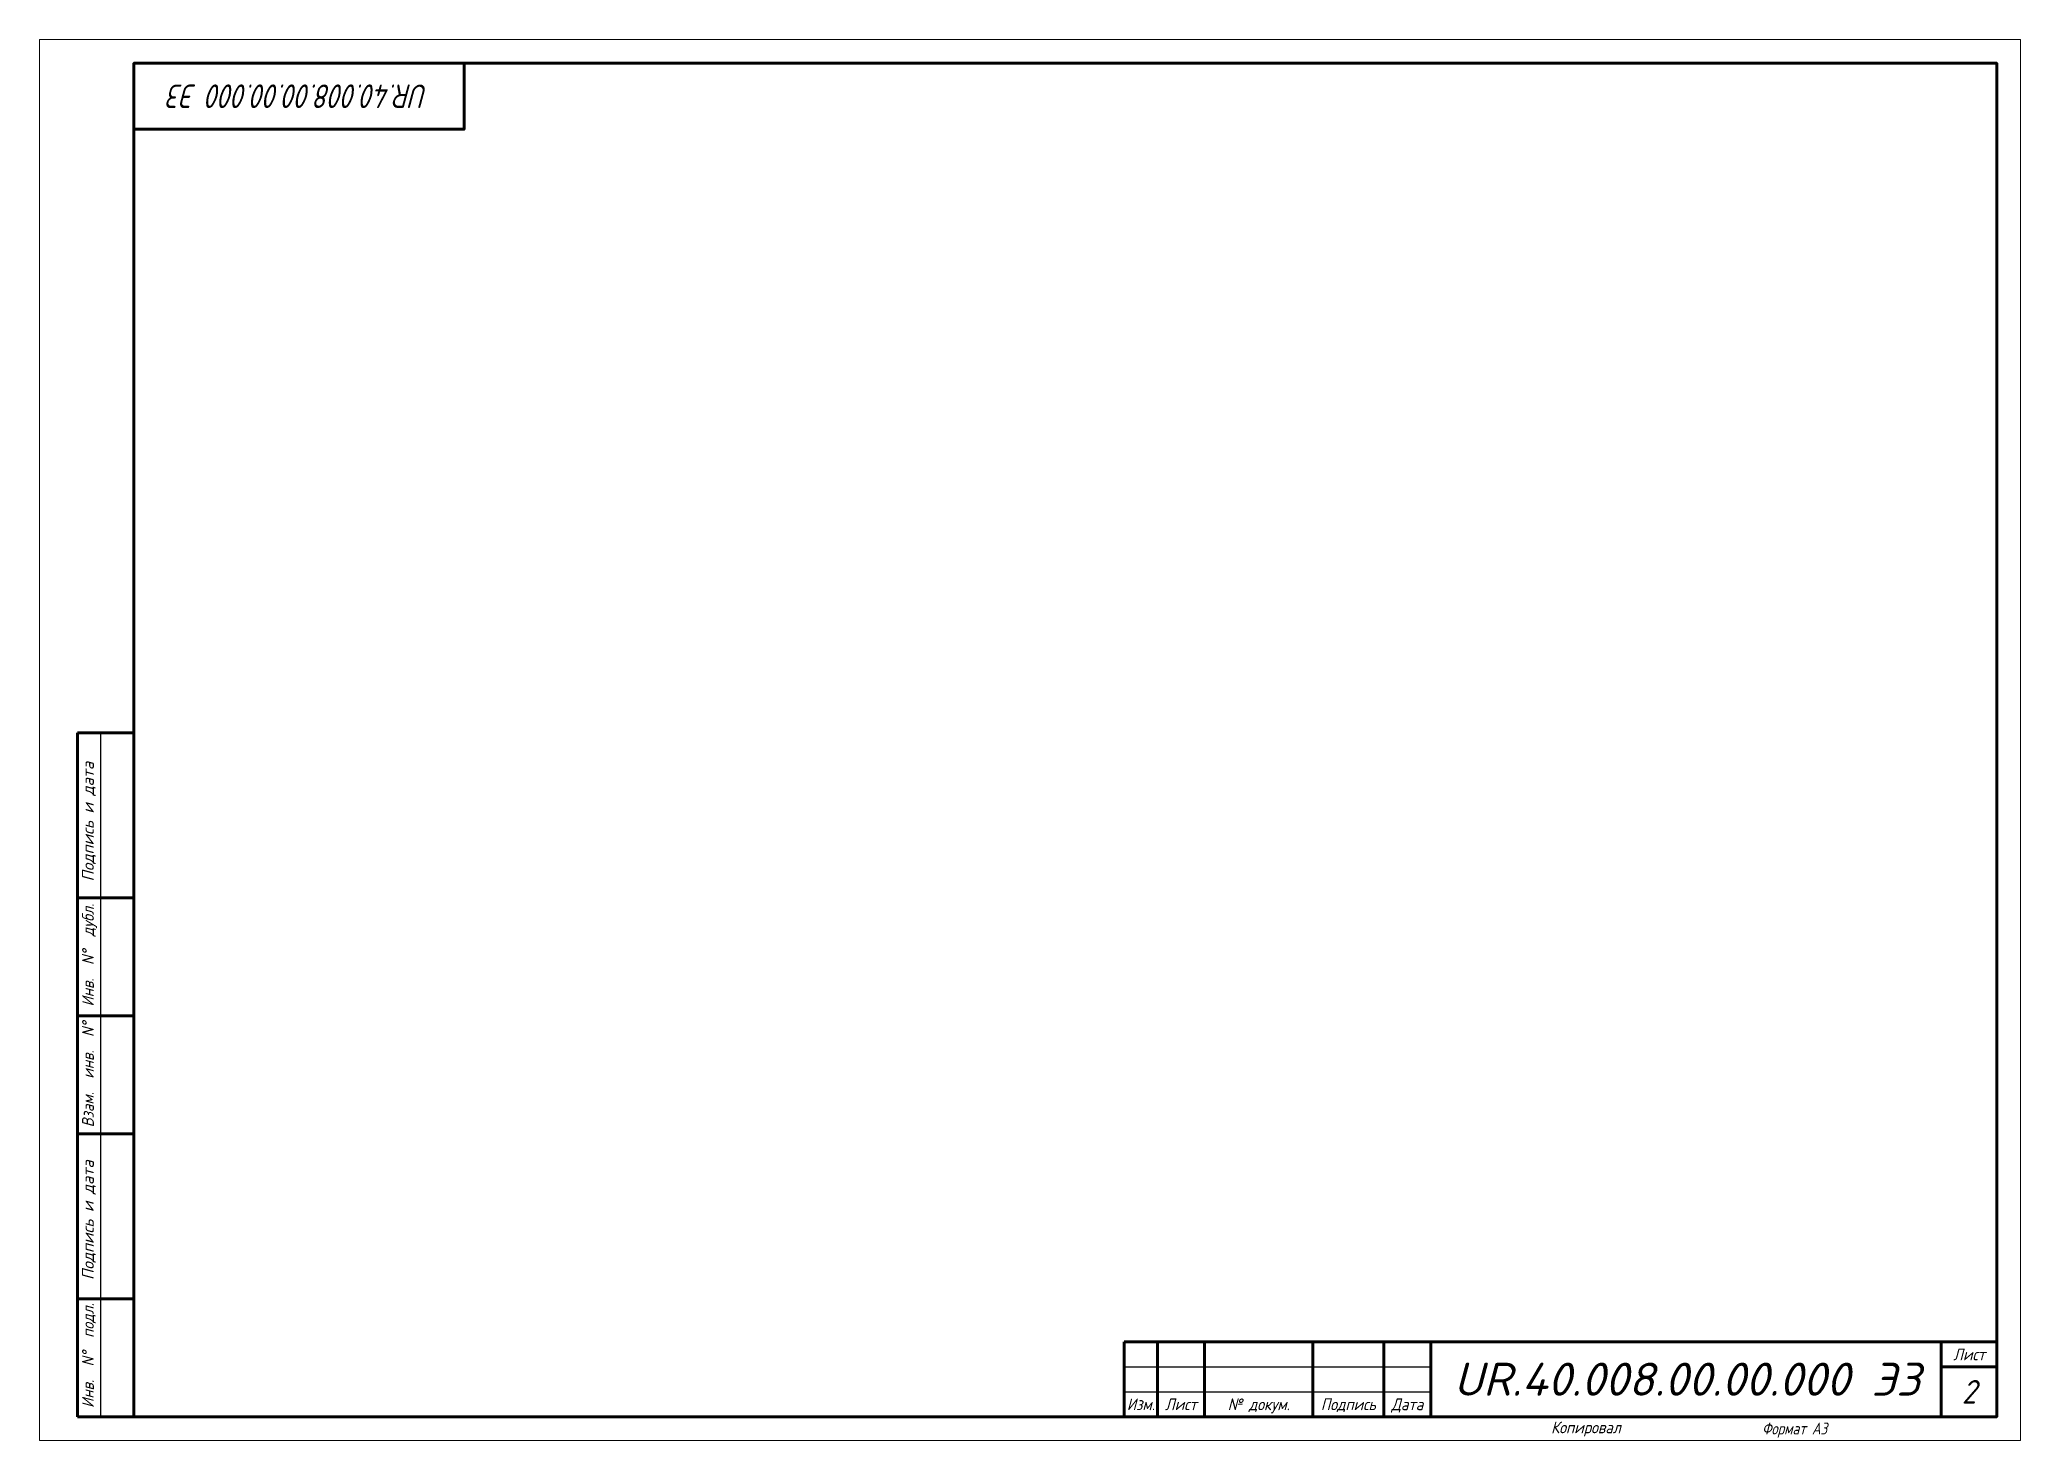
# Model space of a CAD drawing. Header units: millimetres. Extents: x -266 to 8003, y 0 to 8682.
# Drawn here: x 430 to 850, y 0 to 297 of the extents above; entities that cross this region are included whole.
import ezdxf
from ezdxf.enums import TextEntityAlignment as Align

# ---------------------------------------------------------------- set-up
doc = ezdxf.new("R2010")
doc.units = ezdxf.units.MM
doc.linetypes.add('CENTER', pattern=[2, 1.25, -0.25, 0.25, -0.25])
doc.styles.add('GENISO_1', font='geniso.shx', dxfattribs={"oblique": 15, "height": 3.5})
doc.styles.add('гост', font='simplex.shx', dxfattribs={"oblique": 15, "height": 2.25})

msp = doc.modelspace()

# ---------------------------------------------------------------- texts
at = {"linetype": 'CENTER', "lineweight": 40, "style": 'GENISO_1', "oblique": 15, "width": 0.9}
msp.add_text('UR.40.008.00.00.000 Э3', height=5, rotation=180, dxfattribs=at).set_placement((485, 285), align=Align.MIDDLE_CENTER)
at = {"lineweight": 40, "style": 'GENISO_1', "oblique": 15, "width": 1.1}
for p in [(441.5, 118.5), (441.5, 34)]:
    msp.add_text('Подпись и дата', height=2.5, rotation=90, dxfattribs=at).set_placement(p)
at = {"lineweight": 40, "style": 'GENISO_1', "oblique": 15}
for s, p in [('Инв.  N%%d  дубл.', (441.5, 92)), ('Взам.  инв.  N%%d', (441.5, 66.38)), ('Инв.  N%%d  подл.', (441.5, 6.88))]:
    msp.add_text(s, height=2.5, rotation=90, dxfattribs=at).set_placement(p)
for s, height, p in [('Лист', 2.5, (839.15, 18.23)), ('2', 5, (839.11, 10.3)), ('Изм.', 2.5, (663.5, 7.65)), ('Лист', 2.5, (672, 7.65)), ('№ докум.', 2.5, (688.5, 7.65)), ('Подпись', 2.5, (707.5, 7.65)), ('Дата', 2.5, (720, 7.65)), ('Копировал', 2.5, (757.88, 2.75))]:
    msp.add_text(s, height=height, dxfattribs=at).set_placement(p, align=Align.MIDDLE_CENTER)
at = {"lineweight": 70, "style": 'гост', "oblique": 15}
msp.add_text('UR.40.008.00.00.000 Э3', height=7, dxfattribs=at).set_placement((779.29, 12.98), align=Align.MIDDLE_CENTER)
at = {"lineweight": 40, "insert": (795.22, 3.76), "char_height": 2.5, "width": 19.2268, "attachment_point": 1, "style": 'GENISO_1'}
msp.add_mtext('\\pxt4;{\\FCS_Gost2304|c0;Формат А3}', dxfattribs=at)

# ---------------------------------------------------------------- linework, layer by layer
at = {"lineweight": 60}
for p, q in [((438, 5), (438, 150)), ((450, 150), (438, 150)), ((450, 115), (438, 115)), ((450, 90), (438, 90)), ((450, 65), (438, 65)), ((450, 30), (438, 30)), ((660, 20.9), (845, 20.9)), ((660, 20.9), (660, 5)), ((667, 20.9), (667, 5)), ((677, 20.9), (677, 5)), ((700, 20.9), (700, 5)), ((715, 20.9), (715, 5)), ((725, 20.9), (725, 5)), ((833.21, 5), (833.21, 20.9)), ((833.21, 15.6), (845, 15.6)), ((450, 5), (438, 5))]:
    msp.add_line(p, q, dxfattribs=at)
at = {"lineweight": 30}
for p, q in [((443, 5), (443, 150)), ((660, 15.6), (725, 15.6)), ((660, 10.3), (725, 10.3))]:
    msp.add_line(p, q, dxfattribs=at)
at = {"lineweight": 20}
msp.add_lwpolyline([(430, 0), (850, 0), (850, 297), (430, 297)], close=True, dxfattribs=at)
at = {"lineweight": 60}
msp.add_lwpolyline([(450, 5), (845, 5), (845, 292), (450, 292)], close=True, dxfattribs=at)
msp.add_lwpolyline([(450, 278), (520, 278), (520, 292)], dxfattribs=at)

msp.set_redraw_order([(e.dxf.handle, doc.entitydb.next_handle()) for e in msp.query("TEXT MTEXT ATTDEF DIMENSION ARC_DIMENSION")])  # texts and dimensions are drawn at this point

doc.saveas('drawing.dxf')
